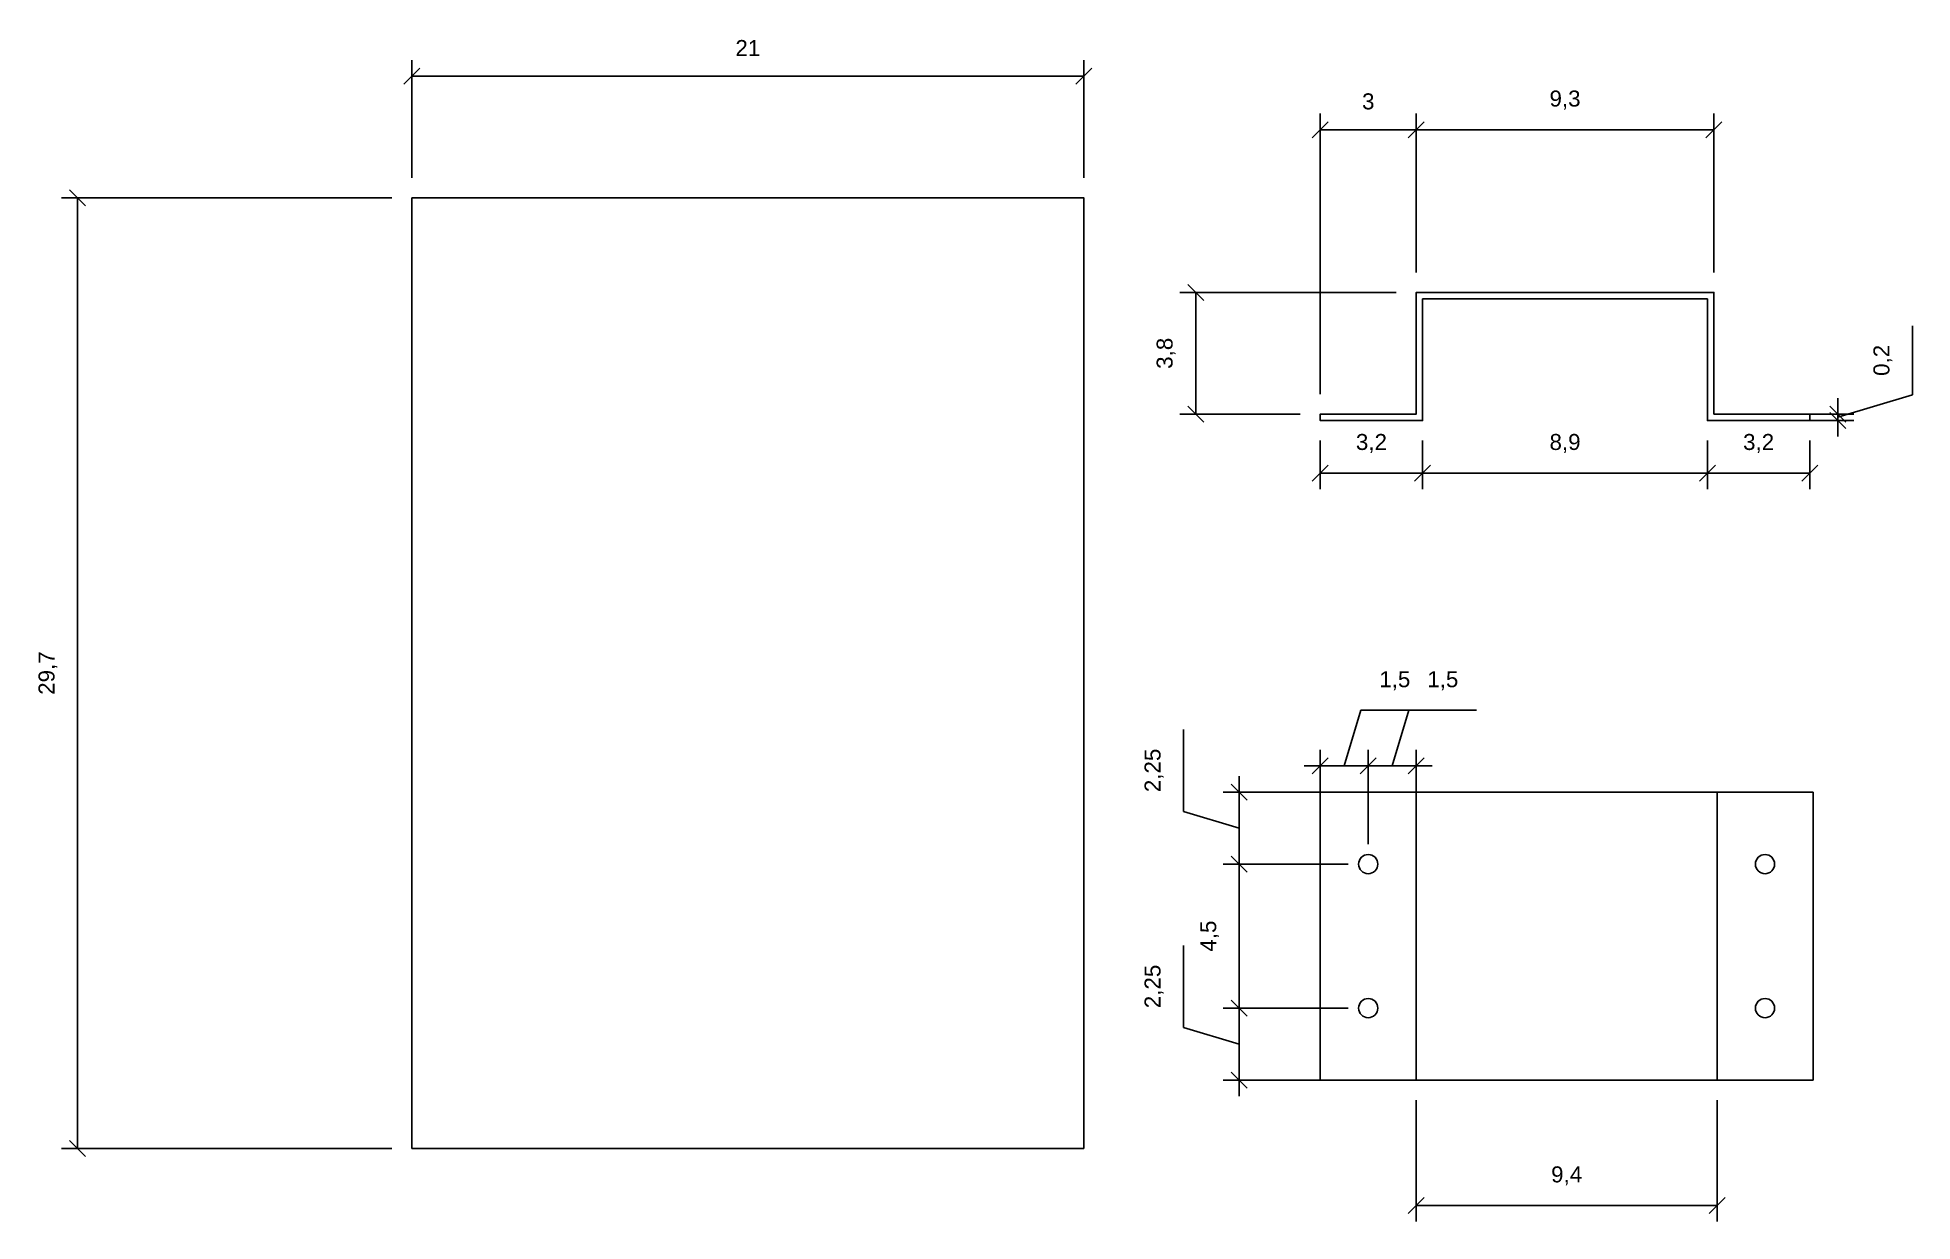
# Model space of a CAD drawing. Header units: millimetres. Extents: x -2666 to 6286, y -11880 to 4849.
# Drawn here: x 1503.5 to 1562.1, y -553 to -516 of the extents above; entities that cross this region are included whole.
import ezdxf

# ---------------------------------------------------------------- set-up
doc = ezdxf.new("R2010")
doc.units = ezdxf.units.MM
doc.layers.add('鐵件', color=6, linetype='Continuous')
doc.styles.get("Standard").update_dxf_attribs({"font": 'arial.ttf'})
doc.dimstyles.new('鐵件標註', dxfattribs={"dimtxt": 0.5, "dimasz": 0.5, "dimexe": 0.5, "dimexo": 0.625, "dimtad": 1, "dimtxsty": 'Standard', "dimblk": 'OBLIQUE', "dimcen": 2.5, "dimadec": 0, "dimazin": 0, "dimtfac": 1, "dimtmove": 1, "dimatfit": 1, "dimldrblk": 'ORIGIN', "dimfxl": 0, "dimarcsym": 0})

msp = doc.modelspace()

# ---------------------------------------------------------------- blocks, each defined once
blk = doc.blocks.new('_Oblique')
at = {"color": 0, "linetype": 'ByBlock', "lineweight": -2}
blk.add_line((-0.5, -0.5), (0.5, 0.5), dxfattribs=at)
blk = doc.blocks.new('*D193')
at = {"color": 0, "lineweight": -2}
for p, q in [((1546.581, -523.318), (1546.581, -518.356)), ((1555.881, -523.318), (1555.881, -518.356)), ((1555.881, -518.856), (1546.581, -518.856))]:
    blk.add_line(p, q, dxfattribs=at)
at = {"layer": 'Defpoints', "color": 0}
for p in [(1546.581, -518.856), (1546.581, -523.943), (1555.881, -523.943)]:
    blk.add_point(p, dxfattribs=at)
at = {"color": 0, "lineweight": -2, "xscale": 0.5, "yscale": 0.5, "zscale": 0.5, "rotation": 180}
blk.add_blockref('_Oblique', (1546.581, -518.856), dxfattribs=at)
at = {"color": 0, "lineweight": -2, "xscale": 0.5, "yscale": 0.5, "zscale": 0.5}
blk.add_blockref('_Oblique', (1555.881, -518.856), dxfattribs=at)
at = {"color": 0, "insert": (1551.231, -517.93), "char_height": 0.5, "attachment_point": 5}
blk.add_mtext('9,3', dxfattribs=at)
blk = doc.blocks.new('_Origin')
at = {"color": 0, "linetype": 'ByBlock', "lineweight": -2}
blk.add_line((0, 0), (-1, 0), dxfattribs=at)
blk.add_circle((0, 0), 0.5, dxfattribs=at)
blk = doc.blocks.new('*D194')
at = {"color": 0, "lineweight": -2}
for p, q in [((1543.581, -527.118), (1543.581, -518.356)), ((1546.581, -523.318), (1546.581, -518.356)), ((1546.581, -518.856), (1543.581, -518.856))]:
    blk.add_line(p, q, dxfattribs=at)
at = {"layer": 'Defpoints', "color": 0}
for p in [(1543.581, -518.856), (1546.581, -523.943), (1543.581, -527.743)]:
    blk.add_point(p, dxfattribs=at)
at = {"color": 0, "lineweight": -2, "xscale": 0.5, "yscale": 0.5, "zscale": 0.5, "rotation": 180}
blk.add_blockref('_Oblique', (1543.581, -518.856), dxfattribs=at)
at = {"color": 0, "lineweight": -2, "xscale": 0.5, "yscale": 0.5, "zscale": 0.5}
blk.add_blockref('_Oblique', (1546.581, -518.856), dxfattribs=at)
at = {"color": 0, "insert": (1545.081, -517.975), "char_height": 0.5, "attachment_point": 5}
blk.add_mtext('3', dxfattribs=at)
blk = doc.blocks.new('*D195')
at = {"color": 0, "lineweight": -2}
for p, q in [((1545.956, -523.943), (1539.189, -523.943)), ((1539.689, -523.943), (1539.689, -527.743)), ((1542.956, -527.743), (1539.189, -527.743))]:
    blk.add_line(p, q, dxfattribs=at)
at = {"layer": 'Defpoints', "color": 0}
for p in [(1546.581, -523.943), (1539.689, -527.743), (1543.581, -527.743)]:
    blk.add_point(p, dxfattribs=at)
at = {"color": 0, "lineweight": -2, "xscale": 0.5, "yscale": 0.5, "zscale": 0.5}
for p, rotation in [((1539.689, -523.943), 90), ((1539.689, -527.743), 270)]:
    blk.add_blockref('_Oblique', p, dxfattribs=dict(at, rotation=rotation))
at = {"color": 0, "insert": (1538.763, -525.843), "char_height": 0.5, "attachment_point": 5, "rotation": 90}
blk.add_mtext('3,8', dxfattribs=at)
blk = doc.blocks.new('*D196')
at = {"color": 0, "lineweight": -2}
for p, q in [((1562.09, -527.141), (1562.09, -524.986)), ((1559.751, -527.843), (1562.09, -527.141)), ((1559.751, -527.743), (1559.751, -527.243)), ((1558.777, -527.743), (1560.251, -527.743)), ((1558.777, -527.943), (1560.251, -527.943)), ((1559.751, -527.743), (1559.751, -527.943)), ((1559.751, -527.743), (1559.751, -527.943)), ((1559.751, -527.943), (1559.751, -528.443))]:
    blk.add_line(p, q, dxfattribs=at)
at = {"layer": 'Defpoints', "color": 0}
for p in [(1558.152, -527.743), (1558.152, -527.943), (1559.751, -527.943)]:
    blk.add_point(p, dxfattribs=at)
at = {"color": 0, "lineweight": -2, "xscale": 0.5, "yscale": 0.5, "zscale": 0.5}
for p, rotation in [((1559.751, -527.743), 270), ((1559.751, -527.943), 90)]:
    blk.add_blockref('_Oblique', p, dxfattribs=dict(at, rotation=rotation))
at = {"color": 0, "insert": (1561.164, -526.064), "char_height": 0.5, "attachment_point": 5, "rotation": 90}
blk.add_mtext('0,2', dxfattribs=at)
blk = doc.blocks.new('*D197')
at = {"color": 0, "lineweight": -2}
for p, q in [((1544.331, -538.736), (1544.852, -536.998)), ((1544.852, -536.998), (1546.969, -536.998)), ((1543.581, -541.177), (1543.581, -538.236)), ((1545.081, -541.177), (1545.081, -538.236)), ((1543.581, -538.736), (1543.081, -538.736)), ((1545.081, -538.736), (1543.581, -538.736)), ((1545.081, -538.736), (1543.581, -538.736)), ((1545.081, -538.736), (1545.581, -538.736))]:
    blk.add_line(p, q, dxfattribs=at)
at = {"layer": 'Defpoints', "color": 0}
for p in [(1543.581, -538.736), (1543.581, -541.802), (1545.081, -541.802)]:
    blk.add_point(p, dxfattribs=at)
at = {"color": 0, "lineweight": -2, "xscale": 0.5, "yscale": 0.5, "zscale": 0.5}
blk.add_blockref('_Oblique', (1543.581, -538.736), dxfattribs=at)
at = {"color": 0, "lineweight": -2, "xscale": 0.5, "yscale": 0.5, "zscale": 0.5, "rotation": 180}
blk.add_blockref('_Oblique', (1545.081, -538.736), dxfattribs=at)
at = {"color": 0, "insert": (1545.911, -536.073), "char_height": 0.5, "attachment_point": 5}
blk.add_mtext('1,5', dxfattribs=at)
blk = doc.blocks.new('*D198')
at = {"color": 0, "lineweight": -2}
for p, q in [((1545.831, -538.736), (1546.352, -536.998)), ((1546.352, -536.998), (1548.469, -536.998)), ((1545.081, -541.177), (1545.081, -538.236)), ((1546.581, -541.177), (1546.581, -538.236)), ((1545.081, -538.736), (1544.581, -538.736)), ((1545.081, -538.736), (1546.581, -538.736)), ((1545.081, -538.736), (1546.581, -538.736)), ((1546.581, -538.736), (1547.081, -538.736))]:
    blk.add_line(p, q, dxfattribs=at)
at = {"layer": 'Defpoints', "color": 0}
for p in [(1546.581, -538.736), (1545.081, -541.802), (1546.581, -541.802)]:
    blk.add_point(p, dxfattribs=at)
at = {"color": 0, "lineweight": -2, "xscale": 0.5, "yscale": 0.5, "zscale": 0.5}
blk.add_blockref('_Oblique', (1545.081, -538.736), dxfattribs=at)
at = {"color": 0, "lineweight": -2, "xscale": 0.5, "yscale": 0.5, "zscale": 0.5, "rotation": 180}
blk.add_blockref('_Oblique', (1546.581, -538.736), dxfattribs=at)
at = {"color": 0, "insert": (1547.411, -536.073), "char_height": 0.5, "attachment_point": 5}
blk.add_mtext('1,5', dxfattribs=at)
blk = doc.blocks.new('*D199')
at = {"color": 0, "lineweight": -2}
for p, q in [((1546.581, -549.177), (1546.581, -552.969)), ((1555.981, -549.177), (1555.981, -552.969)), ((1546.581, -552.469), (1555.981, -552.469))]:
    blk.add_line(p, q, dxfattribs=at)
at = {"layer": 'Defpoints', "color": 0}
for p in [(1546.581, -548.552), (1555.981, -548.552), (1555.981, -552.469)]:
    blk.add_point(p, dxfattribs=at)
at = {"color": 0, "lineweight": -2, "xscale": 0.5, "yscale": 0.5, "zscale": 0.5, "rotation": 180}
blk.add_blockref('_Oblique', (1546.581, -552.469), dxfattribs=at)
at = {"color": 0, "lineweight": -2, "xscale": 0.5, "yscale": 0.5, "zscale": 0.5}
blk.add_blockref('_Oblique', (1555.981, -552.469), dxfattribs=at)
at = {"color": 0, "insert": (1551.281, -551.543), "char_height": 0.5, "attachment_point": 5}
blk.add_mtext('9,4', dxfattribs=at)
blk = doc.blocks.new('*D200')
at = {"color": 0, "lineweight": -2}
for p, q in [((1539.312, -540.155), (1539.312, -537.594)), ((1541.05, -539.552), (1541.05, -539.052)), ((1544.456, -539.552), (1540.55, -539.552)), ((1541.05, -541.802), (1541.05, -539.552)), ((1541.05, -541.802), (1541.05, -539.552)), ((1541.05, -540.677), (1539.312, -540.155)), ((1544.456, -541.802), (1540.55, -541.802)), ((1541.05, -541.802), (1541.05, -542.302))]:
    blk.add_line(p, q, dxfattribs=at)
at = {"layer": 'Defpoints', "color": 0}
for p in [(1541.05, -539.552), (1545.081, -539.552), (1545.081, -541.802)]:
    blk.add_point(p, dxfattribs=at)
at = {"color": 0, "lineweight": -2, "xscale": 0.5, "yscale": 0.5, "zscale": 0.5}
for p, rotation in [((1541.05, -539.552), 270), ((1541.05, -541.802), 90)]:
    blk.add_blockref('_Oblique', p, dxfattribs=dict(at, rotation=rotation))
at = {"color": 0, "insert": (1538.386, -538.875), "char_height": 0.5, "attachment_point": 5, "rotation": 90}
blk.add_mtext('2,25', dxfattribs=at)
blk = doc.blocks.new('*D201')
at = {"color": 0, "lineweight": -2}
for p, q in [((1544.456, -541.802), (1540.55, -541.802)), ((1541.05, -541.802), (1541.05, -546.302)), ((1544.456, -546.302), (1540.55, -546.302))]:
    blk.add_line(p, q, dxfattribs=at)
at = {"layer": 'Defpoints', "color": 0}
for p in [(1545.081, -541.802), (1541.05, -546.302), (1545.081, -546.302)]:
    blk.add_point(p, dxfattribs=at)
at = {"color": 0, "lineweight": -2, "xscale": 0.5, "yscale": 0.5, "zscale": 0.5}
for p, rotation in [((1541.05, -541.802), 90), ((1541.05, -546.302), 270)]:
    blk.add_blockref('_Oblique', p, dxfattribs=dict(at, rotation=rotation))
at = {"color": 0, "insert": (1540.125, -544.052), "char_height": 0.5, "attachment_point": 5, "rotation": 90}
blk.add_mtext('4,5', dxfattribs=at)
blk = doc.blocks.new('*D202')
at = {"color": 0, "lineweight": -2}
for p, q in [((1539.312, -546.905), (1539.312, -544.344)), ((1541.05, -546.302), (1541.05, -545.802)), ((1544.456, -546.302), (1540.55, -546.302)), ((1541.05, -546.302), (1541.05, -548.552)), ((1541.05, -546.302), (1541.05, -548.552)), ((1541.05, -547.427), (1539.312, -546.905)), ((1544.456, -548.552), (1540.55, -548.552)), ((1541.05, -548.552), (1541.05, -549.052))]:
    blk.add_line(p, q, dxfattribs=at)
at = {"layer": 'Defpoints', "color": 0}
for p in [(1545.081, -546.302), (1541.05, -548.552), (1545.081, -548.552)]:
    blk.add_point(p, dxfattribs=at)
at = {"color": 0, "lineweight": -2, "xscale": 0.5, "yscale": 0.5, "zscale": 0.5}
for p, rotation in [((1541.05, -546.302), 270), ((1541.05, -548.552), 90)]:
    blk.add_blockref('_Oblique', p, dxfattribs=dict(at, rotation=rotation))
at = {"color": 0, "insert": (1538.386, -545.625), "char_height": 0.5, "attachment_point": 5, "rotation": 90}
blk.add_mtext('2,25', dxfattribs=at)
blk = doc.blocks.new('*D203')
at = {"color": 0, "lineweight": -2}
for p, q in [((1546.781, -528.568), (1546.781, -530.085)), ((1555.681, -528.568), (1555.681, -530.085)), ((1546.781, -529.585), (1555.681, -529.585))]:
    blk.add_line(p, q, dxfattribs=at)
at = {"layer": 'Defpoints', "color": 0}
for p in [(1546.781, -527.943), (1555.681, -527.943), (1555.681, -529.585)]:
    blk.add_point(p, dxfattribs=at)
at = {"color": 0, "lineweight": -2, "xscale": 0.5, "yscale": 0.5, "zscale": 0.5, "rotation": 180}
blk.add_blockref('_Oblique', (1546.781, -529.585), dxfattribs=at)
at = {"color": 0, "lineweight": -2, "xscale": 0.5, "yscale": 0.5, "zscale": 0.5}
blk.add_blockref('_Oblique', (1555.681, -529.585), dxfattribs=at)
at = {"color": 0, "insert": (1551.231, -528.66), "char_height": 0.5, "attachment_point": 5}
blk.add_mtext('8,9', dxfattribs=at)
blk = doc.blocks.new('*D204')
at = {"color": 0, "lineweight": -2}
for p, q in [((1543.581, -528.568), (1543.581, -530.085)), ((1546.781, -528.568), (1546.781, -530.085)), ((1543.581, -529.585), (1546.781, -529.585))]:
    blk.add_line(p, q, dxfattribs=at)
at = {"layer": 'Defpoints', "color": 0}
for p in [(1543.581, -527.943), (1546.781, -527.943), (1546.781, -529.585)]:
    blk.add_point(p, dxfattribs=at)
at = {"color": 0, "lineweight": -2, "xscale": 0.5, "yscale": 0.5, "zscale": 0.5, "rotation": 180}
blk.add_blockref('_Oblique', (1543.581, -529.585), dxfattribs=at)
at = {"color": 0, "lineweight": -2, "xscale": 0.5, "yscale": 0.5, "zscale": 0.5}
blk.add_blockref('_Oblique', (1546.781, -529.585), dxfattribs=at)
at = {"color": 0, "insert": (1545.181, -528.66), "char_height": 0.5, "attachment_point": 5}
blk.add_mtext('3,2', dxfattribs=at)
blk = doc.blocks.new('*D205')
at = {"color": 0, "lineweight": -2}
for p, q in [((1555.681, -528.568), (1555.681, -530.085)), ((1558.881, -528.568), (1558.881, -530.085)), ((1555.681, -529.585), (1558.881, -529.585))]:
    blk.add_line(p, q, dxfattribs=at)
at = {"layer": 'Defpoints', "color": 0}
for p in [(1555.681, -527.943), (1558.881, -527.943), (1558.881, -529.585)]:
    blk.add_point(p, dxfattribs=at)
at = {"color": 0, "lineweight": -2, "xscale": 0.5, "yscale": 0.5, "zscale": 0.5, "rotation": 180}
blk.add_blockref('_Oblique', (1555.681, -529.585), dxfattribs=at)
at = {"color": 0, "lineweight": -2, "xscale": 0.5, "yscale": 0.5, "zscale": 0.5}
blk.add_blockref('_Oblique', (1558.881, -529.585), dxfattribs=at)
at = {"color": 0, "insert": (1557.281, -528.66), "char_height": 0.5, "attachment_point": 5}
blk.add_mtext('3,2', dxfattribs=at)
blk = doc.blocks.new('*D244')
at = {"color": 0, "lineweight": -2}
for p, q in [((1514.567, -520.984), (1504.247, -520.984)), ((1504.747, -550.684), (1504.747, -520.984)), ((1514.567, -550.684), (1504.247, -550.684))]:
    blk.add_line(p, q, dxfattribs=at)
at = {"layer": 'Defpoints', "color": 0}
for p in [(1504.747, -520.984), (1515.192, -520.984), (1515.192, -550.684)]:
    blk.add_point(p, dxfattribs=at)
at = {"color": 0, "lineweight": -2, "xscale": 0.5, "yscale": 0.5, "zscale": 0.5}
for p, rotation in [((1504.747, -520.984), 90), ((1504.747, -550.684), 270)]:
    blk.add_blockref('_Oblique', p, dxfattribs=dict(at, rotation=rotation))
at = {"color": 0, "insert": (1503.821, -535.834), "char_height": 0.5, "attachment_point": 5, "rotation": 90}
blk.add_mtext('29,7', dxfattribs=at)
blk = doc.blocks.new('*D245')
at = {"color": 0, "lineweight": -2}
for p, q in [((1515.192, -520.359), (1515.192, -516.681)), ((1536.192, -520.359), (1536.192, -516.681)), ((1515.192, -517.181), (1536.192, -517.181))]:
    blk.add_line(p, q, dxfattribs=at)
at = {"layer": 'Defpoints', "color": 0}
for p in [(1536.192, -517.181), (1515.192, -520.984), (1536.192, -520.984)]:
    blk.add_point(p, dxfattribs=at)
at = {"color": 0, "lineweight": -2, "xscale": 0.5, "yscale": 0.5, "zscale": 0.5, "rotation": 180}
blk.add_blockref('_Oblique', (1515.192, -517.181), dxfattribs=at)
at = {"color": 0, "lineweight": -2, "xscale": 0.5, "yscale": 0.5, "zscale": 0.5}
blk.add_blockref('_Oblique', (1536.192, -517.181), dxfattribs=at)
at = {"color": 0, "insert": (1525.692, -516.305), "char_height": 0.5, "attachment_point": 5}
blk.add_mtext('21', dxfattribs=at)

# ---------------------------------------------------------------- dimensions: what is measured, and where the dimension line sits
for base, p1, p2, picture, middle in [((1536.192, -517.181), (1515.192, -520.984), (1536.192, -520.984), '*D245', (1525.692, -516.305)), ((1543.581, -518.856), (1546.581, -523.943), (1543.581, -527.743), '*D194', (1545.081, -517.975)), ((1546.581, -518.856), (1555.881, -523.943), (1546.581, -523.943), '*D193', (1551.231, -517.93)), ((1546.781, -529.585), (1543.581, -527.943), (1546.781, -527.943), '*D204', (1545.181, -528.66)), ((1555.681, -529.585), (1546.781, -527.943), (1555.681, -527.943), '*D203', (1551.231, -528.66)), ((1558.881, -529.585), (1555.681, -527.943), (1558.881, -527.943), '*D205', (1557.281, -528.66)), ((1543.581, -538.736), (1545.081, -541.802), (1543.581, -541.802), '*D197', (1545.477, -536.073)), ((1546.581, -538.736), (1545.081, -541.802), (1546.581, -541.802), '*D198', (1546.977, -536.073)), ((1555.981, -552.469), (1546.581, -548.552), (1555.981, -548.552), '*D199', (1551.281, -551.543))]:
    dim = msp.add_linear_dim(base=base, p1=p1, p2=p2, dimstyle='鐵件標註')
    dim.commit()
    dim.dimension.update_dxf_attribs({"geometry": picture, "text_midpoint": middle})
for base, p1, p2, picture, middle in [((1504.747, -520.984), (1515.192, -550.684), (1515.192, -520.984), '*D244', (1503.821, -535.834)), ((1539.689, -527.743), (1546.581, -523.943), (1543.581, -527.743), '*D195', (1538.763, -525.843)), ((1559.751, -527.943), (1558.152, -527.743), (1558.152, -527.943), '*D196', (1561.164, -526.516)), ((1541.05, -539.552), (1545.081, -541.802), (1545.081, -539.552), '*D200', (1538.386, -539.53)), ((1541.05, -546.302), (1545.081, -541.802), (1545.081, -546.302), '*D201', (1540.125, -544.052)), ((1541.05, -548.552), (1545.081, -546.302), (1545.081, -548.552), '*D202', (1538.386, -546.28))]:
    dim = msp.add_linear_dim(base=base, p1=p1, p2=p2, angle=90, dimstyle='鐵件標註')
    dim.commit()
    dim.dimension.update_dxf_attribs({"geometry": picture, "text_midpoint": middle})

# ---------------------------------------------------------------- linework, layer by layer
msp.add_lwpolyline([(1515.192, -520.984), (1536.192, -520.984), (1536.192, -550.684), (1515.192, -550.684)], close=True)
at = {"layer": '鐵件'}
for p, q in [((1543.581, -539.552), (1543.581, -548.552)), ((1558.981, -539.552), (1543.581, -539.552)), ((1546.581, -539.552), (1543.581, -539.552)), ((1546.581, -539.552), (1546.581, -548.552)), ((1555.981, -539.552), (1555.981, -548.552)), ((1555.981, -539.552), (1558.981, -539.552)), ((1558.981, -539.552), (1558.981, -548.552)), ((1558.981, -548.552), (1558.981, -544.052)), ((1558.981, -548.552), (1543.581, -548.552))]:
    msp.add_line(p, q, dxfattribs=at)
msp.add_lwpolyline([(1555.881, -527.743), (1558.881, -527.743), (1558.881, -527.943), (1555.681, -527.943), (1555.681, -524.143), (1546.781, -524.143), (1546.781, -527.943), (1543.581, -527.943), (1543.581, -527.943), (1543.581, -527.743), (1546.581, -527.743), (1546.581, -523.943), (1555.881, -523.943)], close=True, dxfattribs=at)
for centre in [(1545.081, -541.802), (1557.481, -541.802), (1545.081, -546.302), (1557.481, -546.302)]:
    msp.add_circle(centre, 0.3, dxfattribs=at)

msp.set_redraw_order([(e.dxf.handle, doc.entitydb.next_handle()) for e in msp.query("TEXT MTEXT ATTDEF DIMENSION ARC_DIMENSION")])  # texts and dimensions are drawn at this point

doc.saveas('drawing.dxf')
